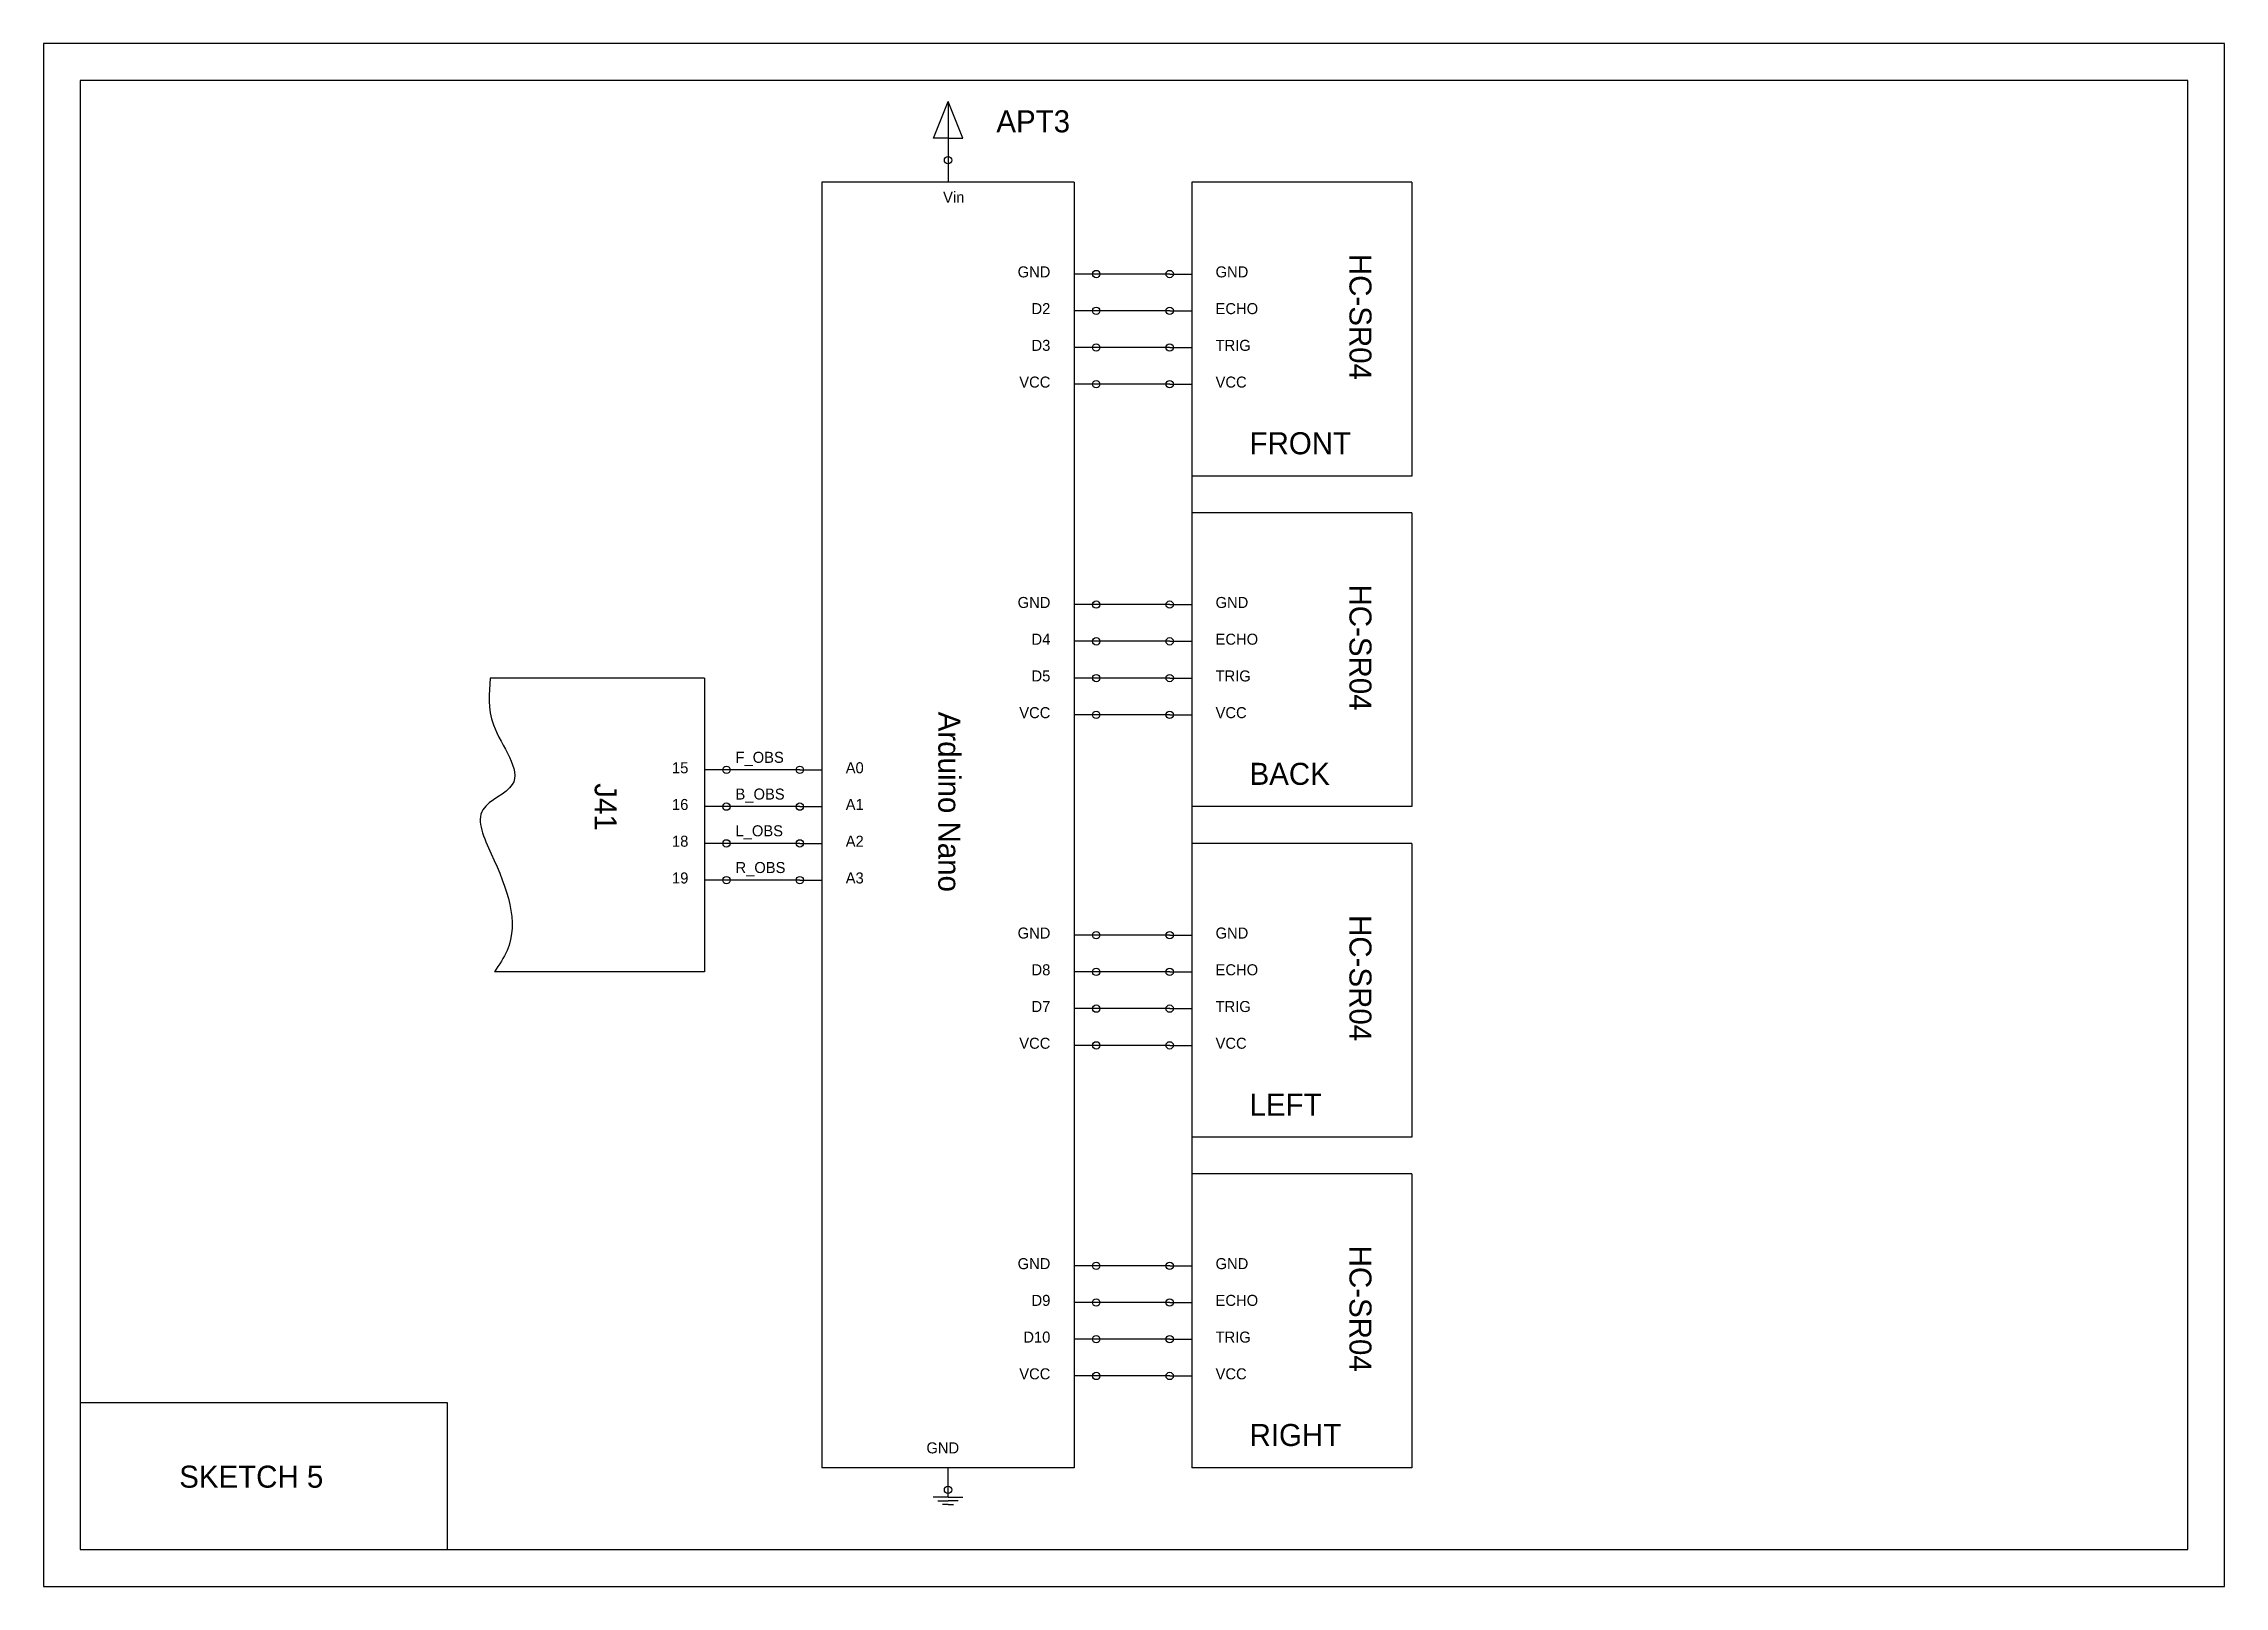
# Model space of a CAD drawing. Header units: inches. Extents: x 0 to 604, y -880 to 210.
# Drawn here: x 0 to 297, y -880 to -670 of the extents above; entities that cross this region are included whole.
import ezdxf

# ---------------------------------------------------------------- set-up
doc = ezdxf.new("R2010")
doc.units = ezdxf.units.IN
doc.header["$MEASUREMENT"] = 0

msp = doc.modelspace()

# ---------------------------------------------------------------- texts
for s, insert, char_height, width, attachment_point in [('APT3', (139.79, -679.07), 3, 14.4965, 3), ('Vin', (125.4, -690.16), 1.5, 14.4965, 3), ('GND', (137.11, -700.32), 1.5, 14.4965, 3), ('GND', (159.61, -700.32), 1.5, 14.4965, 1), ('D2', (137.11, -705.32), 1.5, 14.4965, 3), ('ECHO', (159.61, -705.32), 1.5, 14.4965, 1), ('D3', (137.11, -710.32), 1.5, 14.4965, 3), ('TRIG', (159.61, -710.32), 1.5, 14.4965, 1), ('VCC', (137.11, -715.32), 1.5, 14.4965, 3), ('VCC', (159.61, -715.32), 1.5, 14.4965, 1), ('FRONT', (164.24, -725.94), 3, 28.3021, 7), ('GND', (137.11, -745.32), 1.5, 14.4965, 3), ('GND', (159.61, -745.32), 1.5, 14.4965, 1), ('D4', (137.11, -750.32), 1.5, 14.4965, 3), ('ECHO', (159.61, -750.32), 1.5, 14.4965, 1), ('D5', (137.11, -755.32), 1.5, 14.4965, 3), ('TRIG', (159.61, -755.32), 1.5, 14.4965, 1), ('VCC', (137.11, -760.32), 1.5, 14.4965, 3), ('VCC', (159.61, -760.32), 1.5, 14.4965, 1), ('15', (85.58, -767.82), 1.5, 14.4965, 1), ('F_OBS', (94.23, -766.4), 1.5, 14.4965, 1), ('A0', (109.24, -767.82), 1.5, 14.4965, 1), ('BACK', (164.24, -770.94), 3, 28.3021, 7), ('B_OBS', (94.23, -771.4), 1.5, 14.4965, 1), ('16', (85.58, -772.82), 1.5, 14.4965, 1), ('A1', (109.24, -772.82), 1.5, 14.4965, 1), ('18', (85.58, -777.82), 1.5, 14.4965, 1), ('L_OBS', (94.23, -776.4), 1.5, 14.4965, 1), ('A2', (109.24, -777.82), 1.5, 14.4965, 1), ('19', (85.58, -782.82), 1.5, 14.4965, 1), ('R_OBS', (94.23, -781.4), 1.5, 14.4965, 1), ('A3', (109.24, -782.82), 1.5, 14.4965, 1), ('GND', (137.11, -790.32), 1.5, 14.4965, 3), ('GND', (159.61, -790.32), 1.5, 14.4965, 1), ('D8', (137.11, -795.32), 1.5, 14.4965, 3), ('ECHO', (159.61, -795.32), 1.5, 14.4965, 1), ('D7', (137.11, -800.32), 1.5, 14.4965, 3), ('TRIG', (159.61, -800.32), 1.5, 14.4965, 1), ('VCC', (137.11, -805.32), 1.5, 14.4965, 3), ('VCC', (159.61, -805.32), 1.5, 14.4965, 1), ('LEFT', (164.24, -815.94), 3, 28.3021, 7), ('GND', (137.11, -835.32), 1.5, 14.4965, 3), ('GND', (159.61, -835.32), 1.5, 14.4965, 1), ('D9', (137.11, -840.32), 1.5, 14.4965, 3), ('ECHO', (159.61, -840.32), 1.5, 14.4965, 1), ('D10', (137.11, -845.32), 1.5, 14.4965, 3), ('TRIG', (159.61, -845.32), 1.5, 14.4965, 1), ('VCC', (137.11, -850.32), 1.5, 14.4965, 3), ('VCC', (159.61, -850.32), 1.5, 14.4965, 1), ('RIGHT', (164.24, -860.94), 3, 28.3021, 7), ('GND', (124.69, -860.4), 1.5, 14.4965, 3), ('SKETCH 5', (18.47, -863.57), 3, 27.6907, 1)]:
    msp.add_mtext(s, dxfattribs=dict(insert=insert, char_height=char_height, width=width, attachment_point=attachment_point))
at = {"char_height": 3, "width": 39.2222, "attachment_point": 7, "rotation": 270}
for s, insert in [('HC-SR04', (177.8, -698.62)), ('HC-SR04', (177.8, -743.62)), ('Arduino Nano', (121.81, -760.94)), ('J41', (75.01, -770.68)), ('HC-SR04', (177.8, -788.62)), ('HC-SR04', (177.8, -833.62))]:
    msp.add_mtext(s, dxfattribs=dict(at, insert=insert))

# ---------------------------------------------------------------- linework, layer by layer
for p, q in [((121.2, -682.86), (123.2, -677.86)), ((123.2, -677.86), (123.2, -682.86)), ((125.2, -682.86), (123.2, -677.86)), ((123.2, -682.86), (121.2, -682.86)), ((123.17, -682.86), (123.17, -685.86)), ((123.2, -682.86), (125.2, -682.86)), ((123.17, -685.86), (123.17, -688.86)), ((140.36, -688.86), (105.99, -688.86)), ((105.99, -688.86), (105.99, -863.86)), ((140.36, -688.86), (140.36, -863.86)), ((186.36, -688.86), (156.36, -688.86)), ((156.36, -688.86), (156.36, -728.86)), ((186.36, -688.86), (186.36, -728.86)), ((143.36, -701.36), (140.36, -701.36)), ((153.36, -701.36), (143.36, -701.36)), ((153.36, -701.36), (156.36, -701.36)), ((143.36, -706.36), (140.36, -706.36)), ((153.36, -706.36), (143.36, -706.36)), ((153.36, -706.36), (156.36, -706.36)), ((143.36, -711.36), (140.36, -711.36)), ((153.36, -711.36), (143.36, -711.36)), ((153.36, -711.36), (156.36, -711.36)), ((143.36, -716.36), (140.36, -716.36)), ((153.36, -716.36), (143.36, -716.36)), ((153.36, -716.36), (156.36, -716.36)), ((186.36, -728.86), (156.36, -728.86)), ((156.36, -728.86), (156.36, -733.86)), ((186.36, -733.86), (156.36, -733.86)), ((156.36, -733.86), (156.36, -773.86)), ((186.36, -733.86), (186.36, -773.86)), ((143.36, -746.36), (140.36, -746.36)), ((153.36, -746.36), (143.36, -746.36)), ((153.36, -746.36), (156.36, -746.36)), ((143.36, -751.36), (140.36, -751.36)), ((153.36, -751.36), (143.36, -751.36)), ((153.36, -751.36), (156.36, -751.36)), ((89.99, -756.36), (60.83, -756.36)), ((89.99, -756.36), (89.99, -796.36)), ((143.36, -756.36), (140.36, -756.36)), ((153.36, -756.36), (143.36, -756.36)), ((153.36, -756.36), (156.36, -756.36)), ((143.36, -761.36), (140.36, -761.36)), ((153.36, -761.36), (143.36, -761.36)), ((153.36, -761.36), (156.36, -761.36)), ((92.99, -768.86), (89.99, -768.86)), ((102.99, -768.86), (92.99, -768.86)), ((102.99, -768.86), (105.99, -768.86)), ((92.99, -773.86), (89.99, -773.86)), ((102.99, -773.86), (92.99, -773.86)), ((102.99, -773.86), (105.99, -773.86)), ((186.36, -773.86), (156.36, -773.86)), ((156.36, -773.86), (156.36, -778.86)), ((92.99, -778.86), (89.99, -778.86)), ((102.99, -778.86), (92.99, -778.86)), ((102.99, -778.86), (105.99, -778.86)), ((186.36, -778.86), (156.36, -778.86)), ((156.36, -778.86), (156.36, -818.86)), ((186.36, -778.86), (186.36, -818.86)), ((92.99, -783.86), (89.99, -783.86)), ((102.99, -783.86), (92.99, -783.86)), ((102.99, -783.86), (105.99, -783.86)), ((143.36, -791.36), (140.36, -791.36)), ((153.36, -791.36), (143.36, -791.36)), ((153.36, -791.36), (156.36, -791.36)), ((89.99, -796.36), (61.4, -796.36)), ((143.36, -796.36), (140.36, -796.36)), ((153.36, -796.36), (143.36, -796.36)), ((153.36, -796.36), (156.36, -796.36)), ((143.36, -801.36), (140.36, -801.36)), ((153.36, -801.36), (143.36, -801.36)), ((153.36, -801.36), (156.36, -801.36)), ((143.36, -806.36), (140.36, -806.36)), ((153.36, -806.36), (143.36, -806.36)), ((153.36, -806.36), (156.36, -806.36)), ((186.36, -818.86), (156.36, -818.86)), ((156.36, -818.86), (156.36, -823.86)), ((186.36, -823.86), (156.36, -823.86)), ((156.36, -823.86), (156.36, -863.86)), ((186.36, -823.86), (186.36, -863.86)), ((143.36, -836.36), (140.36, -836.36)), ((153.36, -836.36), (143.36, -836.36)), ((153.36, -836.36), (156.36, -836.36)), ((143.36, -841.36), (140.36, -841.36)), ((153.36, -841.36), (143.36, -841.36)), ((153.36, -841.36), (156.36, -841.36)), ((143.36, -846.36), (140.36, -846.36)), ((153.36, -846.36), (143.36, -846.36)), ((153.36, -846.36), (156.36, -846.36)), ((143.36, -851.36), (140.36, -851.36)), ((153.36, -851.36), (143.36, -851.36)), ((153.36, -851.36), (156.36, -851.36)), ((140.36, -863.86), (105.99, -863.86)), ((123.17, -866.86), (123.17, -863.86)), ((186.36, -863.86), (156.36, -863.86)), ((123.17, -867.86), (123.17, -866.86)), ((123.17, -867.86), (121.17, -867.86)), ((121.8, -868.36), (123.17, -868.36)), ((123.17, -868.86), (122.42, -868.86)), ((123.17, -867.86), (125.17, -867.86)), ((124.55, -868.36), (123.17, -868.36)), ((123.17, -868.86), (123.92, -868.86))]:
    msp.add_line(p, q)
for points in [[(0, -880), (297, -880), (297, -670), (0, -670)], [(5, -875), (292, -875), (292, -675), (5, -675)], [(5, -875), (55, -875), (55, -855), (5, -855)]]:
    msp.add_lwpolyline(points, close=True)
for centre in [(123.17, -685.86), (143.36, -701.36), (153.36, -701.36), (143.36, -706.36), (153.36, -706.36), (143.36, -711.36), (153.36, -711.36), (143.36, -716.36), (153.36, -716.36), (143.36, -746.36), (153.36, -746.36), (143.36, -751.36), (153.36, -751.36), (143.36, -756.36), (153.36, -756.36), (143.36, -761.36), (153.36, -761.36), (92.99, -768.86), (102.99, -768.86), (92.99, -773.86), (102.99, -773.86), (92.99, -778.86), (102.99, -778.86), (92.99, -783.86), (102.99, -783.86), (143.36, -791.36), (153.36, -791.36), (143.36, -796.36), (153.36, -796.36), (143.36, -801.36), (153.36, -801.36), (143.36, -806.36), (153.36, -806.36), (143.36, -836.36), (153.36, -836.36), (143.36, -841.36), (153.36, -841.36), (143.36, -846.36), (153.36, -846.36), (143.36, -851.36), (153.36, -851.36), (123.17, -866.86)]:
    msp.add_circle(centre, 0.5)
msp.add_spline([(60.83, -756.36), (61.26, -762.71), (63.83, -770.86), (59.83, -774.29), (60.97, -780.29), (63.12, -793.44), (61.4, -796.36)], degree=3)

msp.set_redraw_order([(e.dxf.handle, doc.entitydb.next_handle()) for e in msp.query("TEXT MTEXT ATTDEF DIMENSION ARC_DIMENSION")])  # texts and dimensions are drawn at this point

doc.saveas('drawing.dxf')
